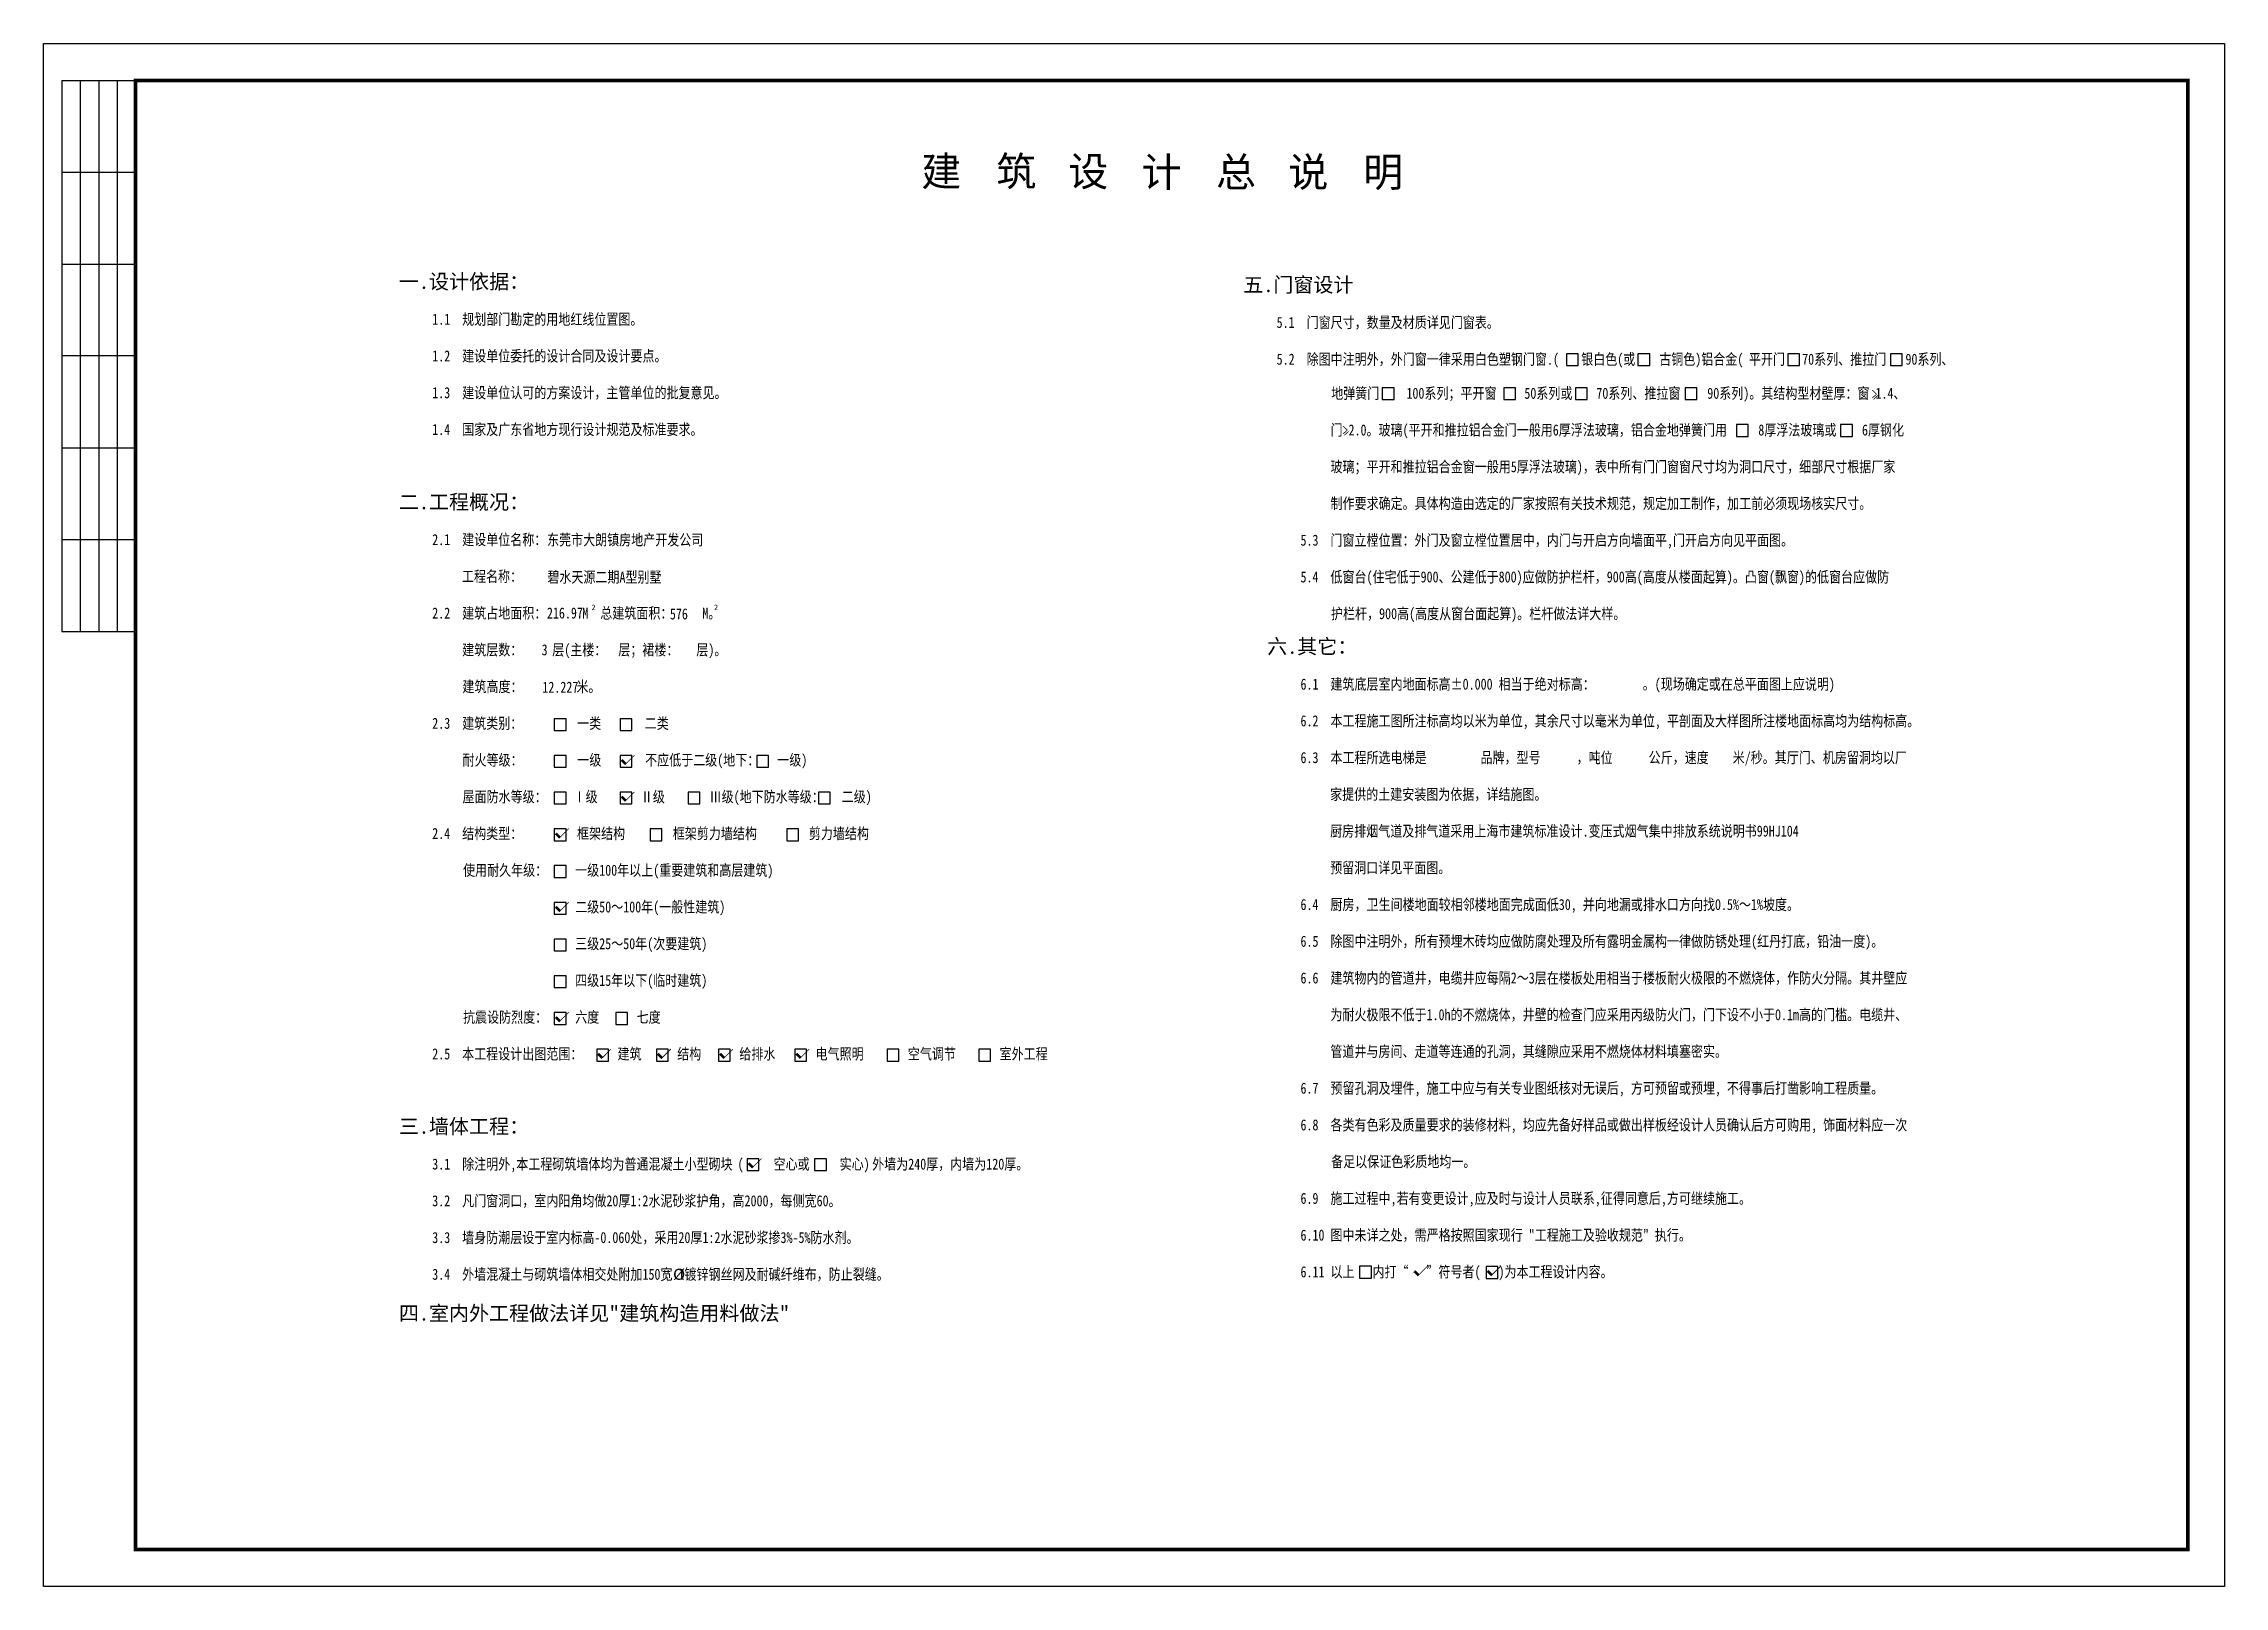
# Model space of a CAD drawing. Extents: x 12400 to 217743, y 86702 to 209848.
# Drawn here: x 98201 to 157601, y 136599 to 178599 of the extents above; entities that cross this region are included whole.
import ezdxf

# ---------------------------------------------------------------- set-up
doc = ezdxf.new("R2010")
doc.units = 0
doc.header["$LTSCALE"] = 200
for name, color, linetype in [('FORM', 2, 'CONTINUOUS'), ('FRAME', 7, 'CONTINUOUS'), ('ICONS', 1, 'CONTINUOUS'), ('TEXT', 7, 'CONTINUOUS')]:
    doc.layers.add(name, color=color, linetype=linetype)
doc.styles.add('HJXY', font='SIMFANG.TTF', dxfattribs={"width": 0.7})
doc.styles.add('总标题一', font='SIMHEI.TTF')

msp = doc.modelspace()

# ---------------------------------------------------------------- texts
at = {"layer": 'TEXT'}
for s, height, style, p in [('建', 800, '总标题一', (122106.547, 174720.934)), ('筑', 800, '总标题一', (124148.542, 174720.934)), ('设', 800, '总标题一', (126108.284, 174720.875)), ('计', 800, '总标题一', (128109.149, 174703.395)), ('总', 800, '总标题一', (130133.792, 174703.395)), ('说', 800, '总标题一', (132104.316, 174703.395)), ('明', 800, '总标题一', (134144.279, 174703.395)), ('一.设计依据：', 400, '总标题一', (107878.928, 171922.423)), ('五.门窗设计', 400, '总标题一', (130878.928, 171835.15)), ('二.工程概况：', 400, '总标题一', (107878.928, 165922.423)), ('2', 150, 'HJXY', (113123.134, 163177.444)), ('2', 150, 'HJXY', (116460.109, 163177.444)), ('六.其它：', 400, '总标题一', (131528.611, 161988.922)), ('三.墙体工程：', 400, '总标题一', (107878.928, 148922.423)), ('四.室内外工程做法详见"建筑构造用料做法"', 400, '总标题一', (107878.928, 143835.15))]:
    msp.add_text(s, height=height, dxfattribs=dict(at, style=style)).set_placement(p)
at = {"layer": 'TEXT', "style": 'HJXY', "width": 0.8}
for s, p in [('1.1  规划部门勘定的用地红线位置图。', (108785.768, 170946.2)), ('5.1  门窗尺寸，数量及材质详见门窗表。', (131785.768, 170858.927)), ('1.2  建设单位委托的设计合同及设计要点。', (108785.768, 169946.2)), ('5.2  除图中注明外，外门窗一律采用白色塑钢门窗.(', (131785.768, 169858.927)), ('银白色(或    古铜色)铝合金(', (140081.593, 169858.409)), ('平开门', (144648.844, 169858.409)), ('70系列、推拉门', (146100.255, 169858.409)), ('90系列、', (148913.69, 169858.409)), ('1.3  建设单位认可的方案设计，主管单位的批复意见。', (108785.768, 168946.2)), ('地弹簧门', (133273.979, 168931.297)), ('100系列；平开窗', (135321.945, 168931.297)), ('50系列或', (138533.322, 168931.297)), ('70系列、推拉窗', (140494.807, 168931.297)), ('90系列)。其结构型材壁厚：窗 1.4、', (143515.893, 168931.297)), ('1.4  国家及广东省地方现行设计规范及标准要求。', (108785.768, 167946.2)), ('门 2.0。玻璃(平开和推拉铝合金门一般用6厚浮法玻璃，铝合金地弹簧门用', (133253.549, 167931.297)), ('8厚浮法玻璃或', (144905.53, 167931.297)), ('6厚钢化', (147729.869, 167931.297)), ('玻璃；平开和推拉铝合金窗一般用5厚浮法玻璃)，表中所有门门窗窗尺寸均为洞口尺寸，细部尺寸根据厂家', (133253.549, 166931.297)), ('制作要求确定。具体构造由选定的厂家按照有关技术规范，规定加工制作，加工前必须现场核实尺寸。', (133253.549, 165931.297)), ('2.1  建设单位名称：', (108785.768, 164946.2)), ('东莞市大朗镇房地产开发公司', (111913.936, 164940.76)), ('5.3  门窗立樘位置：外门及窗立樘位置居中，内门与开启方向墙面平,门开启方向见平面图。', (132435.452, 164931.297)), ('工程名称：', (109595.862, 163946.2)), ('碧水天源二期A型别墅', (111921.564, 163926.515)), ('5.4  低窗台(住宅低于900、公建低于800)应做防护栏杆，900高(高度从楼面起算)。凸窗(飘窗)的低窗台应做防', (132435.452, 163931.297)), ('2.2  建筑占地面积：      M  总建筑面积：     M。', (108785.768, 162946.2)), ('216.97', (111909.942, 162948.342)), ('576', (115259.635, 162924.121)), ('护栏杆，900高(高度从窗台面起算)。栏杆做法详大样。', (133267.203, 162931.297)), ('     建筑层数：     层(主楼：  层；裙楼：   层)。', (108785.768, 161946.2)), ('3', (111764.376, 161946.2)), ('建筑高度：         米。', (109608.862, 160946.2)), ('12.227', (111785.721, 160929.415)), ('6.1  建筑底层室内地面标高±0.000 相当于绝对标高：        。(现场确定或在总平面图上应说明)', (132435.452, 161012.699)), ('2.3  建筑类别： ', (108785.768, 159946.2)), ('一类', (112735.06, 159946.2)), ('二类', (114574.207, 159946.2)), ('6.2  本工程施工图所注标高均以米为单位, 其余尺寸以毫米为单位, 平剖面及大样图所注楼地面标高均为结构标高。', (132435.452, 160012.699)), ('耐火等级：', (109611.072, 158946.2)), ('一级', (112736.869, 158946.2)), ('不应低于二级(地下：   一级)', (114584.907, 158946.2)), ('6.3  本工程所选电梯是         品牌，型号      ，吨位      公斤，速度    米/秒。其厅门、机房留洞均以厂', (132435.452, 159012.699)), ('屋面防水等级：', (109611.072, 157946.2)), ('Ⅰ级', (112635.596, 157946.2)), ('Ⅱ级', (114467.886, 157946.2)), ('Ⅲ级(地下防水等级：   二级)', (116341.098, 157946.2)), ('家提供的土建安装图为依据，详结施图。', (133243.558, 158012.699)), ('2.4  结构类型： ', (108785.768, 156946.2)), ('框架结构', (112729.336, 156946.2)), ('框架剪力墙结构', (115339.019, 156946.2)), ('剪力墙结构', (119044.35, 156946.2)), ('厨房排烟气道及排气道采用上海市建筑标准设计.变压式烟气集中排放系统说明书99HJ104', (133243.558, 157012.699)), ('使用耐久年级：', (109625.207, 155946.2)), ('一级100年以上(重要建筑和高层建筑)', (112679.336, 155946.2)), ('预留洞口详见平面图。', (133243.558, 156012.699)), ('二级50～100年(一般性建筑)', (112679.336, 154946.2)), ('6.4  厨房，卫生间楼地面较相邻楼地面完成面低30, 并向地漏或排水口方向找0.5%～1%坡度。', (132435.452, 155012.699)), ('三级25～50年(次要建筑)', (112679.336, 153946.2)), ('6.5  除图中注明外，所有预埋木砖均应做防腐处理及所有露明金属构一律做防锈处理(红丹打底，铅油一度)。', (132435.452, 154012.699)), ('四级15年以下(临时建筑)', (112679.336, 152946.2)), ('6.6  建筑物内的管道井，电缆井应每隔2～3层在楼板处用相当于楼板耐火极限的不燃烧体，作防火分隔。其井壁应', (132435.452, 153012.699)), ('抗震设防烈度：', (109625.207, 151946.2)), ('六度', (112679.336, 151946.2)), ('七度', (114353.66, 151946.2)), ('为耐火极限不低于1.0h的不燃烧体，井壁的检查门应采用丙级防火门，门下设不小于0.1m高的门槛。电缆井、', (133250.836, 152012.699)), ('2.5  本工程设计出图范围： ', (108785.768, 150946.2)), ('建筑', (113832.893, 150946.2)), ('结构', (115458.984, 150946.2)), ('给排水', (117150.097, 150946.2)), ('电气照明', (119228.709, 150946.2)), ('空气调节', (121741.007, 150946.2)), ('室外工程', (124240.29, 150946.2)), ('管道井与房间、走道等连通的孔洞，其缝隙应采用不燃烧体材料填塞密实。', (133250.836, 151012.699)), ('6.7  预留孔洞及埋件, 施工中应与有关专业图纸核对无误后, 方可预留或预埋, 不得事后打凿影响工程质量。', (132435.452, 150012.699)), ('6.8  各类有色彩及质量要求的装修材料, 均应先备好样品或做出样板经设计人员确认后方可购用, 饰面材料应一次', (132435.452, 149012.699)), ('3.1  除注明外,本工程砌筑墙体均为普通混凝土小型砌块', (108785.768, 147946.2)), ('(     空心或     实心)', (117104.484, 147946.2)), ('外墙为240厚，内墙为120厚。', (120769.396, 147946.2)), ('备足以保证色彩质地均一。', (133272.204, 148012.699)), ('6.9  施工过程中,若有变更设计,应及时与设计人员联系,征得同意后,方可继续施工。', (132435.452, 147012.699)), ('3.2  凡门窗洞口，室内阳角均做20厚1:2水泥砂浆护角，高2000，每侧宽60。', (108785.768, 146946.2)), ('3.3  墙身防潮层设于室内标高-0.060处，采用20厚1:2水泥砂浆掺3%-5%防水剂。', (108785.768, 145946.2)), ('6.10 图中未详之处，需严格按照国家现行 "工程施工及验收规范" 执行。', (132435.452, 146012.699)), ('3.4  外墙混凝土与砌筑墙体相交处附加150宽 1镀锌钢丝网及耐碱纤维布，防止裂缝。', (108785.768, 144946.2)), ('6.11 以上   内打“   ”符号者(   )为本工程设计内容。', (132435.452, 145012.699))]:
    msp.add_text(s, height=300, dxfattribs=at).set_placement(p)
at = {"layer": 'TEXT', "width": 1.1}
msp.add_text('%%c', height=300, dxfattribs=at).set_placement((115343.476, 144946.2))

# ---------------------------------------------------------------- blocks, each defined once
blk = doc.blocks.new('A$C2F5E0B33')
at = {"layer": 'FORM', "linetype": 'Continuous', "flags": 128}
for points, const_width in [([(59, 196), (4, 140)], 10), ([(175, 80), (56, 200)], 70), ([(168, 88), (407, 327)], 20)]:
    blk.add_lwpolyline(points, dxfattribs=dict(at, const_width=const_width))
at = {"layer": 'ICONS', "linetype": 'Continuous'}
blk.add_lwpolyline([(15, 0), (335, 0), (335, 320), (15, 320)], close=True, dxfattribs=at)
blk = doc.blocks.new('A$C327016CF')
at = {"layer": 'ICONS', "linetype": 'Continuous', "flags": 128}
for points, const_width in [([(59, 141), (4, 84)], 10), ([(175, 25), (56, 144)], 70), ([(168, 32), (407, 271)], 20)]:
    blk.add_lwpolyline(points, dxfattribs=dict(at, const_width=const_width))

# ---------------------------------------------------------------- linework, layer by layer
at = {"layer": 'FORM', "linetype": 'Continuous'}
for points in [[(139678.471, 169833.967), (139998.471, 169833.967), (139998.471, 170153.967), (139678.471, 170153.967)], [(141628.375, 169833.967), (141948.375, 169833.967), (141948.375, 170153.967), (141628.375, 170153.967)], [(145709.018, 169833.967), (146029.018, 169833.967), (146029.018, 170153.967), (145709.018, 170153.967)], [(148508.728, 169833.967), (148828.728, 169833.967), (148828.728, 170153.967), (148508.728, 170153.967)], [(134663.344, 168906.855), (134983.344, 168906.855), (134983.344, 169226.855), (134663.344, 169226.855)], [(137975.564, 168906.855), (138295.564, 168906.855), (138295.564, 169226.855), (137975.564, 169226.855)], [(139924.174, 168906.855), (140244.174, 168906.855), (140244.174, 169226.855), (139924.174, 169226.855)], [(142911.823, 168906.855), (143231.823, 168906.855), (143231.823, 169226.855), (142911.823, 169226.855)], [(144307.232, 167906.855), (144627.232, 167906.855), (144627.232, 168226.855), (144307.232, 168226.855)], [(147147.725, 167906.855), (147467.725, 167906.855), (147467.725, 168226.855), (147147.725, 168226.855)], [(112111.468, 159899.693), (112431.468, 159899.693), (112431.468, 160219.693), (112111.468, 160219.693)], [(113903.758, 159899.693), (114223.758, 159899.693), (114223.758, 160219.693), (113903.758, 160219.693)], [(112111.468, 158899.693), (112431.468, 158899.693), (112431.468, 159219.693), (112111.468, 159219.693)], [(113903.758, 158899.693), (114223.758, 158899.693), (114223.758, 159219.693), (113903.758, 159219.693)], [(117627.025, 158899.693), (117947.025, 158899.693), (117947.025, 159219.693), (117627.025, 159219.693)], [(112111.468, 157899.693), (112431.468, 157899.693), (112431.468, 158219.693), (112111.468, 158219.693)], [(113903.758, 157899.693), (114223.758, 157899.693), (114223.758, 158219.693), (113903.758, 158219.693)], [(115756.97, 157899.693), (116076.97, 157899.693), (116076.97, 158219.693), (115756.97, 158219.693)], [(119308.812, 157899.693), (119628.812, 157899.693), (119628.812, 158219.693), (119308.812, 158219.693)], [(112111.468, 156899.693), (112431.468, 156899.693), (112431.468, 157219.693), (112111.468, 157219.693)], [(114721.151, 156899.693), (115041.151, 156899.693), (115041.151, 157219.693), (114721.151, 157219.693)], [(118441.867, 156899.693), (118761.867, 156899.693), (118761.867, 157219.693), (118441.867, 157219.693)], [(112111.468, 155899.693), (112431.468, 155899.693), (112431.468, 156219.693), (112111.468, 156219.693)], [(112111.468, 154899.693), (112431.468, 154899.693), (112431.468, 155219.693), (112111.468, 155219.693)], [(112111.468, 153899.693), (112431.468, 153899.693), (112431.468, 154219.693), (112111.468, 154219.693)], [(112111.468, 152899.693), (112431.468, 152899.693), (112431.468, 153219.693), (112111.468, 153219.693)], [(112111.468, 151899.693), (112431.468, 151899.693), (112431.468, 152219.693), (112111.468, 152219.693)], [(113785.793, 151899.693), (114105.793, 151899.693), (114105.793, 152219.693), (113785.793, 152219.693)], [(113265.026, 150899.693), (113585.026, 150899.693), (113585.026, 151219.693), (113265.026, 151219.693)], [(114891.117, 150899.693), (115211.117, 150899.693), (115211.117, 151219.693), (114891.117, 151219.693)], [(116582.23, 150899.693), (116902.23, 150899.693), (116902.23, 151219.693), (116582.23, 151219.693)], [(118660.842, 150899.693), (118980.842, 150899.693), (118980.842, 151219.693), (118660.842, 151219.693)], [(121173.14, 150899.693), (121493.14, 150899.693), (121493.14, 151219.693), (121173.14, 151219.693)], [(123672.423, 150899.693), (123992.423, 150899.693), (123992.423, 151219.693), (123672.423, 151219.693)], [(117361.245, 147921.758), (117681.245, 147921.758), (117681.245, 148241.758), (117361.245, 148241.758)], [(119202.67, 147921.758), (119522.67, 147921.758), (119522.67, 148241.758), (119202.67, 148241.758)]]:
    msp.add_lwpolyline(points, close=True, dxfattribs=at)
at = {"layer": 'FORM', "linetype": 'Continuous', "flags": 128}
for points, const_width in [([(148126.707, 169057.686), (148011.584, 169164.406)], 20), ([(148126.707, 169057.686), (148011.584, 168950.965)], 20), ([(148160.699, 169021.018), (148045.576, 168914.297)], 20), ([(133710.69, 168078.767), (133595.568, 168185.487)], 20), ([(133710.69, 168078.767), (133595.568, 167972.047)], 20), ([(133744.682, 168042.099), (133629.56, 167935.378)], 20), ([(135541.448, 145181.377), (135485.931, 145124.772)], 10), ([(135657.305, 145065.452), (135537.879, 145184.879)], 70), ([(135650.234, 145072.523), (135889.544, 145311.832)], 20)]:
    msp.add_lwpolyline(points, dxfattribs=dict(at, const_width=const_width))
at = {"layer": 'FRAME'}
for p, q in [((98700.796, 177599.057), (98700.796, 162599.057)), ((98700.796, 177599.057), (100700.796, 177599.057)), ((99200.796, 177599.057), (99200.796, 162599.057)), ((99700.796, 177599.057), (99700.796, 162599.057)), ((100200.796, 177599.057), (100200.796, 162599.057)), ((100700.796, 177599.057), (100700.796, 162599.057)), ((98700.796, 175099.057), (100700.796, 175099.057)), ((98700.796, 172599.057), (100700.796, 172599.057)), ((100700.796, 170099.057), (98700.796, 170099.057)), ((98700.796, 167599.057), (100700.796, 167599.057)), ((98700.796, 165099.057), (100700.796, 165099.057)), ((98700.796, 162599.057), (100700.796, 162599.057))]:
    msp.add_line(p, q, dxfattribs=at)
msp.add_lwpolyline([(98200.796, 136599.057), (98200.796, 178599.057), (157600.796, 178599.057), (157600.796, 136599.057)], close=True, dxfattribs=at)
at = {"layer": 'FRAME', "const_width": 100}
msp.add_lwpolyline([(100700.796, 137599.057), (100700.796, 177599.057), (156600.796, 177599.057), (156600.796, 137599.057)], close=True, dxfattribs=at)
at = {"layer": 'ICONS'}
msp.add_lwpolyline([(134046.973, 144993.974), (134366.973, 144993.974), (134366.973, 145313.974), (134046.973, 145313.974)], close=True, dxfattribs=at)

# ---------------------------------------------------------------- block references
at = {"layer": 'ICONS', "linetype": 'Continuous'}
msp.add_blockref('A$C2F5E0B33', (137476.514, 144985.013), dxfattribs=at)
at = {"layer": 'TEXT', "linetype": 'Continuous'}
for p in [(113888.812, 158955.383), (113888.812, 157955.383), (112096.523, 156955.383), (112096.523, 154955.383), (112096.523, 151955.383), (113250.08, 150955.383), (114876.171, 150955.383), (116567.284, 150955.383), (118645.896, 150955.383), (117346.299, 147977.448)]:
    msp.add_blockref('A$C327016CF', p, dxfattribs=at)

msp.set_redraw_order([(e.dxf.handle, doc.entitydb.next_handle()) for e in msp.query("TEXT MTEXT ATTDEF DIMENSION ARC_DIMENSION")])  # texts and dimensions are drawn at this point

doc.saveas('drawing.dxf')
